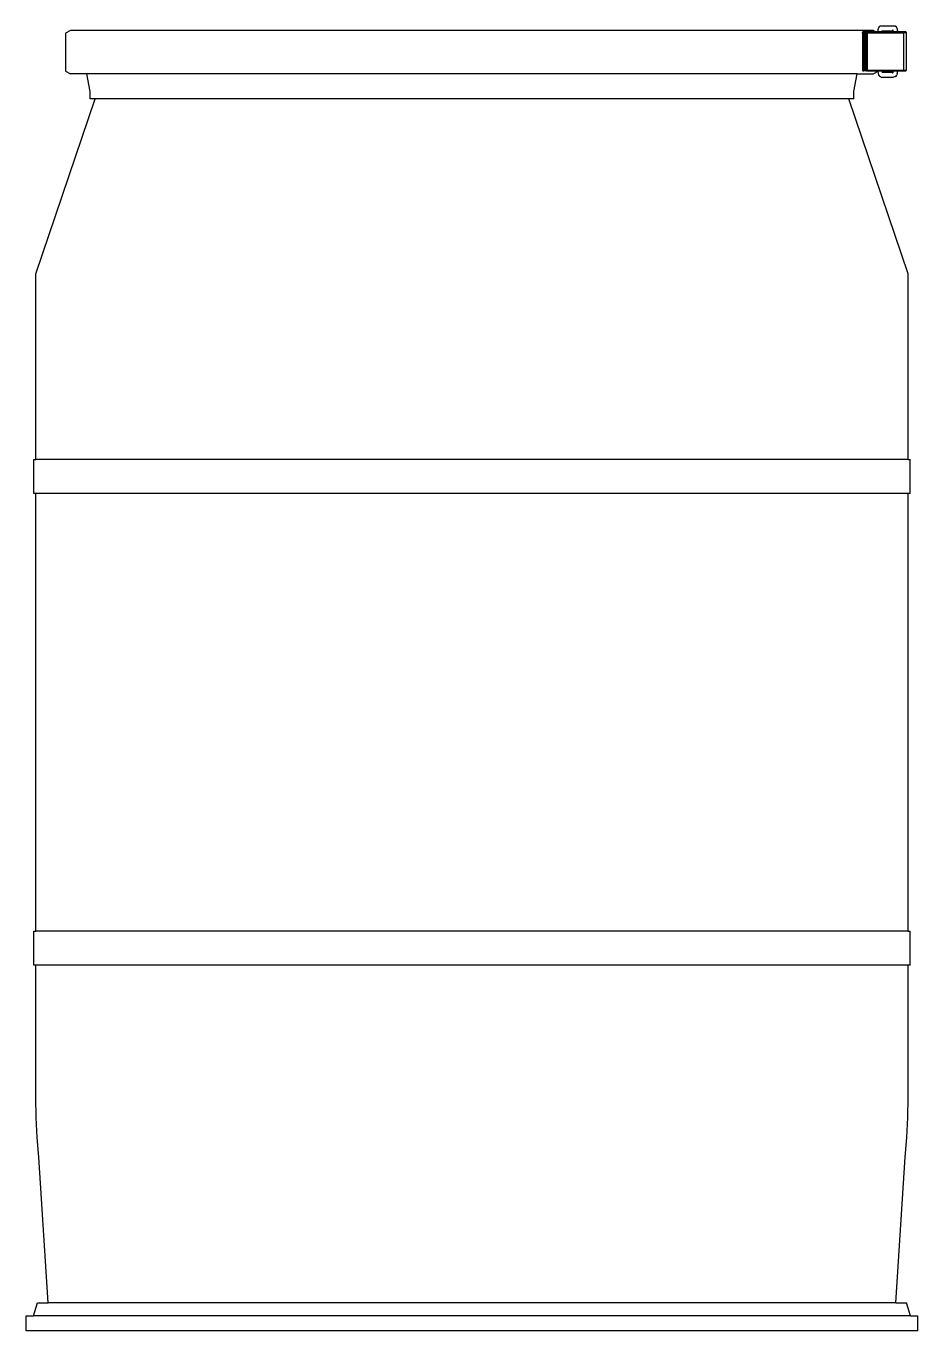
# Model space of a CAD drawing. Header units: millimetres. Extents: x -3140 to 122882, y -13467 to 35950.
# Drawn here: x 56561 to 57124, y 17640 to 18463 of the extents above; entities that cross this region are included whole.
import ezdxf

# ---------------------------------------------------------------- set-up
doc = ezdxf.new("R2010")
doc.units = ezdxf.units.MM
doc.header["$MEASUREMENT"] = 0
doc.layers.add('Edges', color=7, linetype='Continuous')

# ---------------------------------------------------------------- blocks, each defined once
blk = doc.blocks.new('plastic water drum fr')
at = {"layer": 'Edges'}
for p, q in [((-11.468, 17.682), (-11.438, 17.683)), ((-11.438, 17.683), (-11.068, 17.683)), ((-11.068, 17.683), (-11.06, 17.679)), ((-11.768, 17.51), (-11.769, 17.504)), ((-11.769, 17.504), (-11.769, 16.493)), ((-11.769, 17.504), (-11.692, 17.504)), ((-11.766, 17.516), (-11.768, 17.51)), ((-11.768, 17.51), (-11.691, 17.51)), ((-11.763, 17.521), (-11.766, 17.516)), ((-11.766, 17.516), (-11.689, 17.516)), ((-11.759, 17.525), (-11.763, 17.521)), ((-11.763, 17.521), (-11.686, 17.521)), ((-11.754, 17.528), (-11.759, 17.525)), ((-11.759, 17.525), (-11.682, 17.525)), ((-11.749, 17.529), (-11.754, 17.528)), ((-11.747, 17.528), (-11.749, 17.529)), ((-11.747, 17.528), (-11.742, 17.529)), ((-11.735, 17.529), (-11.742, 17.529)), ((-11.721, 17.528), (-11.735, 17.529)), ((-11.721, 17.528), (-11.716, 17.529)), ((-11.716, 17.529), (-11.707, 17.528)), ((-11.707, 17.528), (-11.702, 17.529)), ((-11.702, 17.529), (-11.678, 17.528)), ((-11.691, 17.51), (-11.692, 17.504)), ((-11.692, 17.504), (-11.692, 16.493)), ((-10.71, 17.504), (-11.692, 17.504)), ((-11.689, 17.516), (-11.691, 17.51)), ((-11.691, 17.51), (-10.71, 17.51)), ((-11.686, 17.521), (-11.689, 17.516)), ((-11.689, 17.516), (-10.709, 17.516)), ((-11.682, 17.525), (-11.686, 17.521)), ((-11.686, 17.521), (-10.708, 17.521)), ((-11.678, 17.528), (-11.682, 17.525)), ((-11.682, 17.525), (-10.707, 17.525)), ((-11.678, 17.528), (-11.675, 17.528)), ((-11.673, 17.529), (-11.675, 17.528)), ((-11.673, 17.529), (-11.672, 17.528)), ((-11.673, 17.529), (-11.67, 17.528)), ((-11.672, 17.528), (-11.67, 17.528)), ((-11.648, 17.529), (-11.67, 17.528)), ((-11.648, 17.529), (-11.536, 17.529)), ((-11.536, 17.529), (-11.535, 17.549)), ((-11.515, 17.528), (-11.536, 17.529)), ((-11.535, 17.549), (-11.534, 17.563)), ((-11.534, 17.563), (-11.532, 17.576)), ((-11.532, 17.576), (-11.53, 17.588)), ((-11.53, 17.588), (-11.528, 17.599)), ((-11.528, 17.599), (-11.525, 17.609)), ((-11.525, 17.609), (-11.516, 17.634)), ((-11.516, 17.634), (-11.512, 17.644)), ((-11.515, 17.528), (-11.51, 17.529)), ((-11.512, 17.644), (-11.507, 17.652)), ((-11.51, 17.529), (-11.413, 17.529)), ((-11.507, 17.652), (-11.502, 17.659)), ((-11.502, 17.659), (-11.477, 17.677)), ((-11.468, 17.682), (-11.477, 17.677)), ((-11.413, 17.542), (-11.412, 17.546)), ((-11.413, 17.539), (-11.413, 17.542)), ((-11.413, 17.529), (-11.413, 17.539)), ((-11.175, 17.539), (-11.413, 17.539)), ((-11.413, 17.529), (-11.358, 17.529)), ((-11.412, 17.551), (-11.411, 17.561)), ((-11.412, 17.55), (-11.412, 17.551)), ((-11.412, 17.55), (-11.398, 17.549)), ((-11.412, 17.546), (-11.412, 17.55)), ((-11.409, 17.547), (-11.412, 17.546)), ((-11.411, 17.561), (-11.409, 17.57)), ((-11.409, 17.57), (-11.407, 17.577)), ((-11.398, 17.549), (-11.409, 17.547)), ((-11.407, 17.577), (-11.405, 17.584)), ((-11.396, 17.55), (-11.398, 17.549)), ((-11.396, 17.55), (-11.22, 17.55)), ((-11.334, 17.528), (-11.358, 17.529)), ((-11.334, 17.528), (-11.329, 17.529)), ((-11.329, 17.529), (-11.175, 17.529)), ((-11.22, 17.55), (-11.219, 17.549)), ((-11.219, 17.549), (-11.12, 17.55)), ((-11.219, 17.549), (-11.207, 17.547)), ((-11.207, 17.547), (-11.196, 17.545)), ((-11.196, 17.545), (-11.185, 17.542)), ((-11.185, 17.542), (-11.175, 17.539)), ((-11.175, 17.529), (-11.175, 17.539)), ((-11.158, 17.529), (-11.175, 17.529)), ((-11.136, 17.528), (-11.158, 17.529)), ((-11.136, 17.528), (-11.132, 17.529)), ((-11.118, 17.529), (-11.132, 17.529)), ((-11.12, 17.55), (-11.119, 17.547)), ((-11.12, 17.55), (-11.097, 17.55)), ((-11.119, 17.547), (-11.118, 17.539)), ((-11.118, 17.539), (-11.118, 17.531)), ((-11.118, 17.531), (-11.118, 17.529)), ((-11.11, 17.529), (-11.118, 17.529)), ((-11.102, 17.529), (-11.11, 17.53)), ((-11.11, 17.53), (-11.11, 17.529)), ((-11.102, 17.529), (-11.11, 17.529)), ((-11.041, 17.529), (-11.102, 17.529)), ((-11.097, 17.55), (-11.093, 17.548)), ((-11.06, 17.679), (-11.034, 17.663)), ((-11.026, 17.531), (-11.041, 17.529)), ((-11.026, 17.529), (-11.041, 17.529)), ((-11.034, 17.663), (-11.029, 17.657)), ((-11.029, 17.657), (-11.024, 17.65)), ((-11.026, 17.531), (-11.026, 17.529)), ((-10.995, 17.529), (-11.026, 17.529)), ((-11.024, 17.65), (-11.012, 17.624)), ((-11.012, 17.624), (-11.009, 17.617)), ((-11.009, 17.617), (-11.006, 17.608)), ((-11.006, 17.608), (-11.003, 17.598)), ((-11.003, 17.598), (-11.001, 17.588)), ((-11.001, 17.588), (-10.999, 17.576)), ((-10.999, 17.576), (-10.997, 17.563)), ((-10.997, 17.563), (-10.996, 17.55)), ((-10.996, 17.55), (-10.995, 17.535)), ((-10.995, 17.535), (-10.995, 17.529)), ((-10.955, 17.529), (-10.995, 17.529)), ((-10.884, 17.568), (-10.955, 17.529)), ((-10.923, 17.528), (-10.955, 17.529)), ((-10.923, 17.528), (-10.919, 17.529)), ((-10.919, 17.529), (-10.905, 17.528)), ((-10.888, 17.528), (-10.905, 17.528)), ((-10.884, 17.529), (-10.888, 17.528)), ((-10.884, 17.568), (10.884, 17.568)), ((-10.884, 17.529), (-10.87, 17.528)), ((-10.852, 17.528), (-10.87, 17.528)), ((-10.848, 17.529), (-10.852, 17.528)), ((-10.848, 17.529), (-10.833, 17.528)), ((-10.833, 17.528), (-10.83, 17.529)), ((-10.83, 17.529), (-10.815, 17.528)), ((-10.796, 17.528), (-10.815, 17.528)), ((-10.793, 17.529), (-10.796, 17.528)), ((-10.793, 17.529), (-10.777, 17.528)), ((-10.774, 17.529), (-10.777, 17.528)), ((-10.758, 17.528), (-10.774, 17.529)), ((-10.739, 17.528), (-10.758, 17.528)), ((-10.736, 17.529), (-10.739, 17.528)), ((-10.72, 17.528), (-10.736, 17.529)), ((-10.705, 17.528), (-10.72, 17.528)), ((-10.709, 17.516), (-10.71, 17.51)), ((-10.71, 17.51), (-10.71, 17.504)), ((-10.71, 17.51), (-10.691, 17.51)), ((-10.71, 17.504), (-10.69, 17.504)), ((-10.71, 17.504), (-10.71, 16.493)), ((-10.708, 17.521), (-10.709, 17.516)), ((-10.709, 17.516), (-10.691, 17.516)), ((-10.707, 17.525), (-10.708, 17.521)), ((-10.708, 17.521), (-10.692, 17.521)), ((-10.705, 17.528), (-10.707, 17.525)), ((-10.707, 17.525), (-10.692, 17.525)), ((-10.704, 17.529), (-10.705, 17.528)), ((-10.694, 17.529), (-10.704, 17.529)), ((-10.694, 17.529), (-10.693, 17.528)), ((-10.678, 17.529), (-10.693, 17.528)), ((-10.692, 17.525), (-10.692, 17.521)), ((-10.692, 17.525), (-10.675, 17.525)), ((-10.692, 17.521), (-10.691, 17.516)), ((-10.692, 17.521), (-10.674, 17.521)), ((-10.691, 17.516), (-10.691, 17.51)), ((-10.691, 17.516), (-10.672, 17.516)), ((-10.691, 17.51), (-10.69, 17.504)), ((-10.691, 17.51), (-10.672, 17.51)), ((-10.672, 17.504), (-10.69, 17.504)), ((-10.69, 17.504), (-10.69, 16.493)), ((-10.677, 17.528), (-10.678, 17.529)), ((-10.677, 17.528), (-10.663, 17.529)), ((-10.675, 17.525), (-10.658, 17.525)), ((-10.674, 17.521), (-10.675, 17.525)), ((-10.674, 17.521), (-10.656, 17.521)), ((-10.672, 17.516), (-10.674, 17.521)), ((-10.672, 17.516), (-10.655, 17.516)), ((-10.672, 17.51), (-10.672, 17.516)), ((-10.672, 17.51), (-10.672, 17.504)), ((-10.672, 17.51), (-10.654, 17.51)), ((-10.654, 17.504), (-10.672, 17.504)), ((-10.672, 17.504), (-10.672, 16.493)), ((-10.661, 17.528), (-10.663, 17.529)), ((-10.649, 17.529), (-10.661, 17.528)), ((-10.656, 17.521), (-10.658, 17.525)), ((-10.658, 17.525), (-10.643, 17.525)), ((-10.656, 17.521), (-10.64, 17.521)), ((-10.655, 17.516), (-10.656, 17.521)), ((-10.655, 17.516), (-10.638, 17.516)), ((-10.654, 17.51), (-10.655, 17.516)), ((-10.654, 17.51), (-10.654, 17.504)), ((-10.654, 17.51), (-10.637, 17.51)), ((-10.654, 17.504), (-10.637, 17.504)), ((-10.654, 17.504), (-10.654, 16.493)), ((-10.649, 17.529), (-10.646, 17.528)), ((-10.636, 17.529), (-10.646, 17.528)), ((-10.643, 17.525), (-10.629, 17.525)), ((-10.64, 17.521), (-10.643, 17.525)), ((-10.638, 17.516), (-10.64, 17.521)), ((-10.64, 17.521), (-10.626, 17.521)), ((-10.637, 17.51), (-10.638, 17.516)), ((-10.638, 17.516), (-10.623, 17.516)), ((-10.637, 17.51), (-10.637, 17.504)), ((-10.637, 17.51), (-10.622, 17.51)), ((-10.637, 17.504), (-10.621, 17.504)), ((-10.637, 17.504), (-10.637, 16.493)), ((-10.632, 17.528), (-10.636, 17.529)), ((-10.624, 17.529), (-10.632, 17.528)), ((-10.629, 17.525), (-10.616, 17.525)), ((-10.629, 17.525), (-10.626, 17.521)), ((-10.626, 17.521), (-10.613, 17.521)), ((-10.626, 17.521), (-10.623, 17.516)), ((-10.62, 17.528), (-10.624, 17.529)), ((-10.623, 17.516), (-10.61, 17.516)), ((-10.623, 17.516), (-10.622, 17.51)), ((-10.622, 17.51), (-10.621, 17.504)), ((-10.622, 17.51), (-10.608, 17.51)), ((-10.608, 17.504), (-10.621, 17.504)), ((-10.621, 17.504), (-10.621, 16.493)), ((-10.614, 17.529), (-10.62, 17.528)), ((-10.613, 17.521), (-10.616, 17.525)), ((-10.616, 17.525), (-10.605, 17.525)), ((-10.614, 17.529), (-10.61, 17.528)), ((-10.613, 17.521), (-10.602, 17.521)), ((-10.61, 17.516), (-10.613, 17.521)), ((-10.607, 17.529), (-10.61, 17.528)), ((-10.61, 17.516), (-10.599, 17.516)), ((-10.608, 17.51), (-10.61, 17.516)), ((-10.608, 17.51), (-10.608, 17.504)), ((-10.608, 17.51), (-10.597, 17.51)), ((-10.608, 17.504), (-10.596, 17.504)), ((-10.608, 17.504), (-10.608, 16.493)), ((-10.603, 17.529), (-10.607, 17.529)), ((-10.605, 17.525), (-10.597, 17.525)), ((-10.602, 17.521), (-10.605, 17.525)), ((-10.603, 17.529), (-10.602, 17.528)), ((-10.602, 17.528), (-10.597, 17.528)), ((-10.599, 17.516), (-10.602, 17.521)), ((-10.602, 17.521), (-10.593, 17.521)), ((-10.599, 17.516), (-10.59, 17.516)), ((-10.597, 17.51), (-10.599, 17.516)), ((-10.592, 17.525), (-10.597, 17.528)), ((-10.597, 17.525), (-10.593, 17.521)), ((-10.597, 17.525), (-10.592, 17.525)), ((-10.597, 17.51), (-10.596, 17.504)), ((-10.597, 17.51), (-10.588, 17.51)), ((-10.596, 17.504), (-10.587, 17.504)), ((-10.596, 17.504), (-10.596, 16.493)), ((-10.593, 17.521), (-10.59, 17.516)), ((-10.593, 17.521), (-10.587, 17.521)), ((-10.587, 17.521), (-10.592, 17.525)), ((-10.59, 17.516), (-10.583, 17.516)), ((-10.59, 17.516), (-10.588, 17.51)), ((-10.588, 17.51), (-10.587, 17.504)), ((-10.588, 17.51), (-10.581, 17.51)), ((-10.583, 17.516), (-10.587, 17.521)), ((-10.58, 17.504), (-10.587, 17.504)), ((-10.587, 17.504), (-10.587, 16.493)), ((-10.581, 17.51), (-10.583, 17.516)), ((-10.581, 17.51), (-10.58, 17.504)), ((-10.58, 17.504), (-10.58, 16.493)), ((10.884, 17.568), (11.019, 17.493)), ((11.019, 17.493), (11.019, 16.465)), ((-11.769, 16.493), (-11.768, 16.487)), ((-11.692, 16.493), (-11.769, 16.493)), ((-11.766, 16.481), (-11.768, 16.487)), ((-11.691, 16.487), (-11.768, 16.487)), ((-11.763, 16.476), (-11.766, 16.481)), ((-11.689, 16.481), (-11.766, 16.481)), ((-11.759, 16.472), (-11.763, 16.476)), ((-11.686, 16.476), (-11.763, 16.476)), ((-11.754, 16.47), (-11.759, 16.472)), ((-11.682, 16.472), (-11.759, 16.472)), ((-11.749, 16.469), (-11.754, 16.47)), ((-11.747, 16.47), (-11.749, 16.469)), ((-11.747, 16.47), (-11.742, 16.469)), ((-11.742, 16.469), (-11.721, 16.47)), ((-11.721, 16.47), (-11.716, 16.469)), ((-11.678, 16.47), (-11.716, 16.469)), ((-11.692, 16.493), (-11.691, 16.487)), ((-10.71, 16.493), (-11.692, 16.493)), ((-11.689, 16.481), (-11.691, 16.487)), ((-10.71, 16.487), (-11.691, 16.487)), ((-11.686, 16.476), (-11.689, 16.481)), ((-10.709, 16.481), (-11.689, 16.481)), ((-11.682, 16.472), (-11.686, 16.476)), ((-10.708, 16.476), (-11.686, 16.476)), ((-11.678, 16.47), (-11.682, 16.472)), ((-10.707, 16.472), (-11.682, 16.472)), ((-11.675, 16.47), (-11.678, 16.47)), ((-11.673, 16.469), (-11.675, 16.47)), ((-11.673, 16.469), (-11.672, 16.469)), ((-11.67, 16.469), (-11.672, 16.469)), ((-11.67, 16.469), (-11.535, 16.469)), ((-11.515, 16.47), (-11.535, 16.469)), ((-11.533, 16.451), (-11.535, 16.469)), ((-11.531, 16.432), (-11.533, 16.451)), ((-11.528, 16.416), (-11.531, 16.432)), ((-11.524, 16.4), (-11.528, 16.416)), ((-11.52, 16.387), (-11.524, 16.4)), ((-11.52, 16.387), (-11.511, 16.362)), ((-11.51, 16.469), (-11.515, 16.47)), ((-11.506, 16.348), (-11.511, 16.362)), ((-11.51, 16.469), (-11.412, 16.469)), ((-11.5, 16.338), (-11.506, 16.348)), ((-11.494, 16.33), (-11.5, 16.338)), ((-11.488, 16.325), (-11.494, 16.33)), ((-11.488, 16.325), (-11.462, 16.306)), ((-11.462, 16.306), (-11.456, 16.305)), ((-11.456, 16.305), (-11.425, 16.303)), ((-11.082, 16.303), (-11.425, 16.303)), ((-11.411, 16.462), (-11.412, 16.469)), ((-11.385, 16.469), (-11.412, 16.469)), ((-11.411, 16.458), (-11.411, 16.462)), ((-11.409, 16.45), (-11.411, 16.458)), ((-11.175, 16.458), (-11.411, 16.458)), ((-11.398, 16.448), (-11.409, 16.45)), ((-11.409, 16.448), (-11.409, 16.45)), ((-11.407, 16.437), (-11.409, 16.448)), ((-11.126, 16.437), (-11.407, 16.437)), ((-11.407, 16.434), (-11.407, 16.437)), ((-11.404, 16.424), (-11.407, 16.434)), ((-11.403, 16.422), (-11.404, 16.424)), ((-11.403, 16.422), (-11.401, 16.42)), ((-11.398, 16.418), (-11.401, 16.42)), ((-11.401, 16.411), (-11.401, 16.42)), ((-11.387, 16.446), (-11.398, 16.448)), ((-11.376, 16.445), (-11.387, 16.446)), ((-11.385, 16.469), (-11.375, 16.469)), ((-11.364, 16.443), (-11.376, 16.445)), ((-11.375, 16.469), (-11.358, 16.469)), ((-11.353, 16.442), (-11.364, 16.443)), ((-11.334, 16.47), (-11.358, 16.469)), ((-11.342, 16.442), (-11.353, 16.442)), ((-11.331, 16.441), (-11.342, 16.442)), ((-11.334, 16.47), (-11.329, 16.469)), ((-11.319, 16.441), (-11.331, 16.441)), ((-11.329, 16.469), (-11.312, 16.469)), ((-11.314, 16.441), (-11.319, 16.441)), ((-11.308, 16.441), (-11.314, 16.441)), ((-11.312, 16.469), (-11.308, 16.469)), ((-11.308, 16.469), (-11.253, 16.469)), ((-11.308, 16.441), (-11.303, 16.441)), ((-11.301, 16.441), (-11.303, 16.441)), ((-11.301, 16.441), (-11.298, 16.441)), ((-11.298, 16.441), (-11.297, 16.441)), ((-11.297, 16.441), (-11.286, 16.441)), ((-11.286, 16.441), (-11.274, 16.442)), ((-11.274, 16.442), (-11.263, 16.442)), ((-11.263, 16.442), (-11.252, 16.443)), ((-11.253, 16.469), (-11.244, 16.469)), ((-11.252, 16.443), (-11.241, 16.445)), ((-11.244, 16.469), (-11.241, 16.469)), ((-11.241, 16.469), (-11.228, 16.469)), ((-11.241, 16.445), (-11.23, 16.446)), ((-11.23, 16.446), (-11.219, 16.448)), ((-11.228, 16.469), (-11.192, 16.469)), ((-11.219, 16.448), (-11.207, 16.45)), ((-11.207, 16.45), (-11.196, 16.453)), ((-11.196, 16.453), (-11.185, 16.455)), ((-11.192, 16.469), (-11.175, 16.469)), ((-11.185, 16.455), (-11.175, 16.458)), ((-11.136, 16.47), (-11.175, 16.469)), ((-11.175, 16.469), (-11.175, 16.458)), ((-11.132, 16.469), (-11.136, 16.47)), ((-11.132, 16.469), (-11.12, 16.47)), ((-11.123, 16.45), (-11.126, 16.437)), ((-11.109, 16.437), (-11.126, 16.437)), ((-11.121, 16.464), (-11.123, 16.45)), ((-11.12, 16.47), (-11.121, 16.464)), ((-11.12, 16.47), (-11.119, 16.469)), ((-11.019, 16.469), (-11.119, 16.469)), ((-11.107, 16.437), (-11.109, 16.437)), ((-11.107, 16.437), (-11.106, 16.438)), ((-11.075, 16.305), (-11.082, 16.303)), ((-11.075, 16.305), (-11.049, 16.321)), ((-11.042, 16.326), (-11.049, 16.321)), ((-11.036, 16.334), (-11.042, 16.326)), ((-11.03, 16.345), (-11.036, 16.334)), ((-11.03, 16.345), (-11.018, 16.371)), ((-11.019, 16.469), (-11.019, 16.465)), ((-11.019, 16.469), (-10.98, 16.469)), ((-11.019, 16.465), (-10.998, 16.454)), ((-11.013, 16.382), (-11.018, 16.371)), ((-11.009, 16.396), (-11.013, 16.382)), ((-11.005, 16.411), (-11.009, 16.396)), ((-11.002, 16.429), (-11.005, 16.411)), ((-10.999, 16.447), (-11.002, 16.429)), ((-10.998, 16.454), (-10.999, 16.447)), ((-10.998, 16.454), (-10.884, 16.39)), ((-10.98, 16.469), (-10.923, 16.47)), ((-10.919, 16.469), (-10.923, 16.47)), ((-10.919, 16.469), (-10.905, 16.47)), ((-10.905, 16.47), (-10.902, 16.469)), ((-10.902, 16.469), (-10.888, 16.47)), ((-10.87, 16.47), (-10.888, 16.47)), ((-10.436, 16.39), (-10.884, 16.39)), ((-10.866, 16.469), (-10.87, 16.47)), ((-10.866, 16.469), (-10.852, 16.47)), ((-10.852, 16.47), (-10.848, 16.469)), ((-10.848, 16.469), (-10.844, 16.469)), ((-10.844, 16.469), (-10.833, 16.47)), ((-10.815, 16.47), (-10.833, 16.47)), ((-10.811, 16.469), (-10.815, 16.47)), ((-10.811, 16.469), (-10.796, 16.47)), ((-10.796, 16.47), (-10.793, 16.469)), ((-10.793, 16.469), (-10.777, 16.47)), ((-10.758, 16.47), (-10.777, 16.47)), ((-10.755, 16.469), (-10.758, 16.47)), ((-10.755, 16.469), (-10.739, 16.47)), ((-10.739, 16.47), (-10.736, 16.469)), ((-10.736, 16.469), (-10.72, 16.47)), ((-10.705, 16.47), (-10.72, 16.47)), ((-10.71, 16.493), (-10.69, 16.493)), ((-10.71, 16.493), (-10.71, 16.487)), ((-10.709, 16.481), (-10.71, 16.487)), ((-10.71, 16.487), (-10.691, 16.487)), ((-10.709, 16.481), (-10.691, 16.481)), ((-10.708, 16.476), (-10.709, 16.481)), ((-10.708, 16.476), (-10.692, 16.476)), ((-10.707, 16.472), (-10.708, 16.476)), ((-10.707, 16.472), (-10.692, 16.472)), ((-10.705, 16.47), (-10.707, 16.472)), ((-10.704, 16.469), (-10.705, 16.47)), ((-10.694, 16.469), (-10.704, 16.469)), ((-10.693, 16.47), (-10.694, 16.469)), ((-10.693, 16.47), (-10.689, 16.469)), ((-10.692, 16.476), (-10.691, 16.481)), ((-10.692, 16.472), (-10.692, 16.476)), ((-10.692, 16.476), (-10.674, 16.476)), ((-10.692, 16.472), (-10.675, 16.472)), ((-10.69, 16.493), (-10.691, 16.487)), ((-10.691, 16.481), (-10.691, 16.487)), ((-10.691, 16.487), (-10.672, 16.487)), ((-10.691, 16.481), (-10.672, 16.481)), ((-10.672, 16.493), (-10.69, 16.493)), ((-10.689, 16.469), (-10.678, 16.469)), ((-10.678, 16.469), (-10.677, 16.47)), ((-10.677, 16.47), (-10.67, 16.469)), ((-10.674, 16.476), (-10.675, 16.472)), ((-10.675, 16.472), (-10.658, 16.472)), ((-10.672, 16.481), (-10.674, 16.476)), ((-10.674, 16.476), (-10.656, 16.476)), ((-10.654, 16.493), (-10.672, 16.493)), ((-10.672, 16.493), (-10.672, 16.487)), ((-10.672, 16.487), (-10.654, 16.487)), ((-10.672, 16.487), (-10.672, 16.481)), ((-10.672, 16.481), (-10.655, 16.481)), ((-10.67, 16.469), (-10.663, 16.469)), ((-10.663, 16.469), (-10.661, 16.47)), ((-10.663, 16.469), (-10.649, 16.469)), ((-10.661, 16.47), (-10.649, 16.469)), ((-10.656, 16.476), (-10.658, 16.472)), ((-10.658, 16.472), (-10.643, 16.472)), ((-10.655, 16.481), (-10.656, 16.476)), ((-10.656, 16.476), (-10.64, 16.476)), ((-10.654, 16.487), (-10.655, 16.481)), ((-10.655, 16.481), (-10.638, 16.481)), ((-10.654, 16.493), (-10.637, 16.493)), ((-10.654, 16.493), (-10.654, 16.487)), ((-10.654, 16.487), (-10.637, 16.487)), ((-10.649, 16.469), (-10.646, 16.47)), ((-10.646, 16.47), (-10.642, 16.469)), ((-10.643, 16.472), (-10.64, 16.476)), ((-10.643, 16.472), (-10.629, 16.472)), ((-10.642, 16.469), (-10.636, 16.469)), ((-10.64, 16.476), (-10.638, 16.481)), ((-10.64, 16.476), (-10.626, 16.476)), ((-10.638, 16.481), (-10.637, 16.487)), ((-10.638, 16.481), (-10.623, 16.481)), ((-10.621, 16.493), (-10.637, 16.493)), ((-10.637, 16.493), (-10.637, 16.487)), ((-10.637, 16.487), (-10.622, 16.487)), ((-10.636, 16.469), (-10.632, 16.47)), ((-10.636, 16.469), (-10.624, 16.469)), ((-10.632, 16.47), (-10.624, 16.469)), ((-10.626, 16.476), (-10.629, 16.472)), ((-10.629, 16.472), (-10.616, 16.472)), ((-10.623, 16.481), (-10.626, 16.476)), ((-10.626, 16.476), (-10.613, 16.476)), ((-10.624, 16.469), (-10.62, 16.47)), ((-10.622, 16.487), (-10.623, 16.481)), ((-10.623, 16.481), (-10.61, 16.481)), ((-10.621, 16.493), (-10.622, 16.487)), ((-10.622, 16.487), (-10.608, 16.487)), ((-10.608, 16.493), (-10.621, 16.493)), ((-10.62, 16.47), (-10.616, 16.469)), ((-10.613, 16.476), (-10.616, 16.472)), ((-10.616, 16.472), (-10.605, 16.472)), ((-10.614, 16.469), (-10.616, 16.469)), ((-10.61, 16.47), (-10.614, 16.469)), ((-10.61, 16.481), (-10.613, 16.476)), ((-10.613, 16.476), (-10.602, 16.476)), ((-10.608, 16.487), (-10.61, 16.481)), ((-10.61, 16.481), (-10.599, 16.481)), ((-10.607, 16.469), (-10.61, 16.47)), ((-10.608, 16.493), (-10.596, 16.493)), ((-10.608, 16.493), (-10.608, 16.487)), ((-10.608, 16.487), (-10.597, 16.487)), ((-10.603, 16.469), (-10.607, 16.469)), ((-10.605, 16.472), (-10.602, 16.476)), ((-10.605, 16.472), (-10.597, 16.472)), ((-10.602, 16.47), (-10.603, 16.469)), ((-10.602, 16.476), (-10.599, 16.481)), ((-10.602, 16.476), (-10.593, 16.476)), ((-10.602, 16.47), (-10.597, 16.47)), ((-10.599, 16.481), (-10.597, 16.487)), ((-10.599, 16.481), (-10.59, 16.481)), ((-10.596, 16.493), (-10.597, 16.487)), ((-10.597, 16.487), (-10.588, 16.487)), ((-10.593, 16.476), (-10.597, 16.472)), ((-10.592, 16.472), (-10.597, 16.47)), ((-10.597, 16.472), (-10.592, 16.472)), ((-10.587, 16.493), (-10.596, 16.493)), ((-10.59, 16.481), (-10.593, 16.476)), ((-10.593, 16.476), (-10.587, 16.476)), ((-10.587, 16.476), (-10.592, 16.472)), ((-10.588, 16.487), (-10.59, 16.481)), ((-10.59, 16.481), (-10.583, 16.481)), ((-10.587, 16.493), (-10.588, 16.487)), ((-10.588, 16.487), (-10.581, 16.487)), ((-10.58, 16.493), (-10.587, 16.493)), ((-10.583, 16.481), (-10.587, 16.476)), ((-10.581, 16.487), (-10.583, 16.481)), ((-10.58, 16.493), (-10.581, 16.487)), ((-10.346, 15.908), (-10.436, 16.39)), ((-10.436, 16.39), (10.436, 16.39)), ((10.346, 15.908), (10.436, 16.39)), ((10.436, 16.39), (10.884, 16.39)), ((11.019, 16.465), (10.884, 16.39)), ((-11.821, 10.97), (-10.213, 15.709)), ((-10.346, 15.709), (-10.346, 15.908)), ((-10.346, 15.709), (-10.213, 15.709)), ((-10.213, 15.709), (10.213, 15.709)), ((10.213, 15.709), (10.346, 15.709)), ((11.821, 10.97), (10.213, 15.709)), ((10.346, 15.709), (10.346, 15.908)), ((-11.821, 5.939), (-11.821, 10.97)), ((11.821, 5.939), (11.821, 10.97)), ((-11.87, 5.015), (-11.87, 5.939)), ((-11.821, 5.939), (-11.87, 5.939)), ((-11.821, 5.939), (11.821, 5.939)), ((11.87, 5.939), (11.821, 5.939)), ((11.87, 5.015), (11.87, 5.939)), ((-11.87, 5.015), (-11.821, 5.015)), ((-11.821, -6.85), (-11.821, 5.015)), ((-11.821, 5.015), (11.821, 5.015)), ((11.821, 5.015), (11.87, 5.015)), ((11.821, -6.85), (11.821, 5.015)), ((-11.87, -7.774), (-11.87, -6.85)), ((-11.821, -6.85), (-11.87, -6.85)), ((-11.821, -6.85), (11.821, -6.85)), ((11.87, -6.85), (11.821, -6.85)), ((11.87, -7.774), (11.87, -6.85)), ((-11.87, -7.774), (-11.821, -7.774)), ((-11.821, -11.353), (-11.821, -7.774)), ((-11.821, -7.774), (11.821, -7.774)), ((11.821, -7.774), (11.87, -7.774)), ((11.821, -11.353), (11.821, -7.774)), ((-11.811, -11.896), (-11.821, -11.353)), ((11.811, -11.896), (11.821, -11.353)), ((-11.784, -12.437), (-11.811, -11.896)), ((11.784, -12.437), (11.811, -11.896)), ((-11.738, -12.978), (-11.784, -12.437)), ((11.738, -12.978), (11.784, -12.437)), ((-11.481, -16.923), (-11.738, -12.978)), ((11.481, -16.923), (11.738, -12.978)), ((-11.878, -17.277), (-11.777, -16.923)), ((-11.481, -16.923), (-11.777, -16.923)), ((-11.481, -16.923), (11.481, -16.923)), ((11.777, -16.923), (11.481, -16.923)), ((11.878, -17.277), (11.777, -16.923)), ((-12.083, -17.683), (-12.083, -17.277)), ((-11.878, -17.277), (-12.083, -17.277)), ((-11.878, -17.277), (11.878, -17.277)), ((12.083, -17.277), (11.878, -17.277)), ((12.083, -17.683), (12.083, -17.277)), ((-12.083, -17.683), (12.083, -17.683))]:
    blk.add_line(p, q, dxfattribs=at)

msp = doc.modelspace()

# ---------------------------------------------------------------- block references
at = {"xscale": -23.26887207522599, "yscale": 23.26887207522599, "zscale": 23.26887207522599}
msp.add_blockref('plastic water drum fr', (56842.35, 18051.31), dxfattribs=at)

doc.saveas('drawing.dxf')
